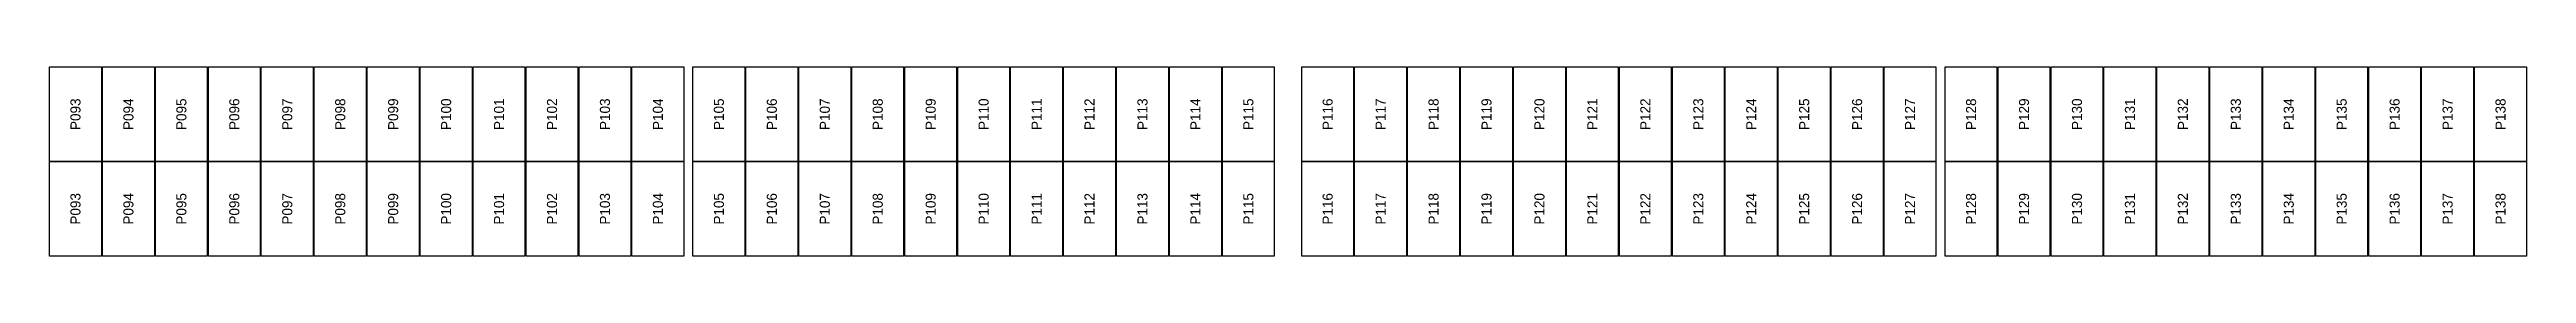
# Model space of a CAD drawing. Extents: x 296295 to 296770, y 651564 to 652121.
# Drawn here: x 296662.5 to 296716.7, y 651661.6 to 651665.8 of the extents above; entities that cross this region are included whole.
import ezdxf
from ezdxf.enums import TextEntityAlignment as Align

# ---------------------------------------------------------------- set-up
doc = ezdxf.new("R2010")
doc.units = 0

msp = doc.modelspace()

# ---------------------------------------------------------------- texts
at = {"layer": 'PANEL_POSITION'}
for s, p in [('P093', (296663.089, 651664.723)), ('P094', (296664.247, 651664.723)), ('P095', (296665.405, 651664.723)), ('P096', (296666.563, 651664.723)), ('P097', (296667.721, 651664.723)), ('P098', (296668.879, 651664.723)), ('P099', (296670.037, 651664.723)), ('P100', (296671.195, 651664.723)), ('P101', (296672.353, 651664.723)), ('P102', (296673.511, 651664.723)), ('P103', (296674.669, 651664.723)), ('P104', (296675.827, 651664.723)), ('P105', (296677.161, 651664.723)), ('P106', (296678.319, 651664.723)), ('P107', (296679.477, 651664.723)), ('P108', (296680.635, 651664.723)), ('P109', (296681.793, 651664.723)), ('P110', (296682.951, 651664.723)), ('P111', (296684.109, 651664.723)), ('P112', (296685.267, 651664.723)), ('P113', (296686.425, 651664.723)), ('P114', (296687.583, 651664.723)), ('P115', (296688.741, 651664.723)), ('P116', (296690.475, 651664.723)), ('P117', (296691.633, 651664.723)), ('P118', (296692.791, 651664.723)), ('P119', (296693.949, 651664.723)), ('P120', (296695.107, 651664.723)), ('P121', (296696.265, 651664.723)), ('P122', (296697.423, 651664.723)), ('P123', (296698.581, 651664.723)), ('P124', (296699.739, 651664.723)), ('P125', (296700.897, 651664.723)), ('P126', (296702.055, 651664.723)), ('P127', (296703.213, 651664.723)), ('P128', (296704.547, 651664.723)), ('P129', (296705.705, 651664.723)), ('P130', (296706.863, 651664.723)), ('P131', (296708.021, 651664.723)), ('P132', (296709.179, 651664.723)), ('P133', (296710.337, 651664.723)), ('P134', (296711.495, 651664.723)), ('P135', (296712.653, 651664.723)), ('P136', (296713.811, 651664.723)), ('P137', (296714.969, 651664.723)), ('P138', (296716.127, 651664.723)), ('P093', (296663.089, 651662.66)), ('P094', (296664.247, 651662.66)), ('P095', (296665.405, 651662.66)), ('P096', (296666.563, 651662.66)), ('P097', (296667.721, 651662.66)), ('P098', (296668.879, 651662.66)), ('P099', (296670.037, 651662.66)), ('P100', (296671.195, 651662.66)), ('P101', (296672.353, 651662.66)), ('P102', (296673.511, 651662.66)), ('P103', (296674.669, 651662.66)), ('P104', (296675.827, 651662.66)), ('P105', (296677.161, 651662.66)), ('P106', (296678.319, 651662.66)), ('P107', (296679.477, 651662.66)), ('P108', (296680.635, 651662.66)), ('P109', (296681.793, 651662.66)), ('P110', (296682.951, 651662.66)), ('P111', (296684.109, 651662.66)), ('P112', (296685.267, 651662.66)), ('P113', (296686.425, 651662.66)), ('P114', (296687.583, 651662.66)), ('P115', (296688.741, 651662.66)), ('P116', (296690.475, 651662.66)), ('P117', (296691.633, 651662.66)), ('P118', (296692.791, 651662.66)), ('P119', (296693.949, 651662.66)), ('P120', (296695.107, 651662.66)), ('P121', (296696.265, 651662.66)), ('P122', (296697.423, 651662.66)), ('P123', (296698.581, 651662.66)), ('P124', (296699.739, 651662.66)), ('P125', (296700.897, 651662.66)), ('P126', (296702.055, 651662.66)), ('P127', (296703.213, 651662.66)), ('P128', (296704.547, 651662.66)), ('P129', (296705.705, 651662.66)), ('P130', (296706.863, 651662.66)), ('P131', (296708.021, 651662.66)), ('P132', (296709.179, 651662.66)), ('P133', (296710.337, 651662.66)), ('P134', (296711.495, 651662.66)), ('P135', (296712.653, 651662.66)), ('P136', (296713.811, 651662.66)), ('P137', (296714.969, 651662.66)), ('P138', (296716.127, 651662.66))]:
    msp.add_text(s, height=0.22, rotation=90, dxfattribs=at).set_placement(p, align=Align.MIDDLE_CENTER)

# ---------------------------------------------------------------- linework, layer by layer
at = {"layer": 'PANELS_MASTER'}
for points in [[(296662.522, 651665.755), (296663.656, 651665.755), (296663.656, 651663.692), (296662.522, 651663.692)], [(296663.68, 651665.755), (296664.814, 651665.755), (296664.814, 651663.692), (296663.68, 651663.692)], [(296664.838, 651665.755), (296665.972, 651665.755), (296665.972, 651663.692), (296664.838, 651663.692)], [(296665.996, 651665.755), (296667.13, 651665.755), (296667.13, 651663.692), (296665.996, 651663.692)], [(296667.154, 651665.755), (296668.288, 651665.755), (296668.288, 651663.692), (296667.154, 651663.692)], [(296668.312, 651665.755), (296669.446, 651665.755), (296669.446, 651663.692), (296668.312, 651663.692)], [(296669.47, 651665.755), (296670.604, 651665.755), (296670.604, 651663.692), (296669.47, 651663.692)], [(296670.628, 651665.755), (296671.762, 651665.755), (296671.762, 651663.692), (296670.628, 651663.692)], [(296671.786, 651665.755), (296672.92, 651665.755), (296672.92, 651663.692), (296671.786, 651663.692)], [(296672.944, 651665.755), (296674.078, 651665.755), (296674.078, 651663.692), (296672.944, 651663.692)], [(296674.102, 651665.755), (296675.236, 651665.755), (296675.236, 651663.692), (296674.102, 651663.692)], [(296675.26, 651665.755), (296676.394, 651665.755), (296676.394, 651663.692), (296675.26, 651663.692)], [(296676.594, 651665.755), (296677.728, 651665.755), (296677.728, 651663.692), (296676.594, 651663.692)], [(296677.752, 651665.755), (296678.886, 651665.755), (296678.886, 651663.692), (296677.752, 651663.692)], [(296678.91, 651665.755), (296680.044, 651665.755), (296680.044, 651663.692), (296678.91, 651663.692)], [(296680.068, 651665.755), (296681.202, 651665.755), (296681.202, 651663.692), (296680.068, 651663.692)], [(296681.226, 651665.755), (296682.36, 651665.755), (296682.36, 651663.692), (296681.226, 651663.692)], [(296682.384, 651665.755), (296683.518, 651665.755), (296683.518, 651663.692), (296682.384, 651663.692)], [(296683.542, 651665.755), (296684.676, 651665.755), (296684.676, 651663.692), (296683.542, 651663.692)], [(296684.7, 651665.755), (296685.834, 651665.755), (296685.834, 651663.692), (296684.7, 651663.692)], [(296685.858, 651665.755), (296686.992, 651665.755), (296686.992, 651663.692), (296685.858, 651663.692)], [(296687.016, 651665.755), (296688.15, 651665.755), (296688.15, 651663.692), (296687.016, 651663.692)], [(296688.174, 651665.755), (296689.308, 651665.755), (296689.308, 651663.692), (296688.174, 651663.692)], [(296689.908, 651665.755), (296691.042, 651665.755), (296691.042, 651663.692), (296689.908, 651663.692)], [(296691.066, 651665.755), (296692.2, 651665.755), (296692.2, 651663.692), (296691.066, 651663.692)], [(296692.224, 651665.755), (296693.358, 651665.755), (296693.358, 651663.692), (296692.224, 651663.692)], [(296693.382, 651665.755), (296694.516, 651665.755), (296694.516, 651663.692), (296693.382, 651663.692)], [(296694.54, 651665.755), (296695.674, 651665.755), (296695.674, 651663.692), (296694.54, 651663.692)], [(296695.698, 651665.755), (296696.832, 651665.755), (296696.832, 651663.692), (296695.698, 651663.692)], [(296696.856, 651665.755), (296697.99, 651665.755), (296697.99, 651663.692), (296696.856, 651663.692)], [(296698.014, 651665.755), (296699.148, 651665.755), (296699.148, 651663.692), (296698.014, 651663.692)], [(296699.172, 651665.755), (296700.306, 651665.755), (296700.306, 651663.692), (296699.172, 651663.692)], [(296700.33, 651665.755), (296701.464, 651665.755), (296701.464, 651663.692), (296700.33, 651663.692)], [(296701.488, 651665.755), (296702.622, 651665.755), (296702.622, 651663.692), (296701.488, 651663.692)], [(296702.646, 651665.755), (296703.78, 651665.755), (296703.78, 651663.692), (296702.646, 651663.692)], [(296703.98, 651665.755), (296705.114, 651665.755), (296705.114, 651663.692), (296703.98, 651663.692)], [(296705.138, 651665.755), (296706.272, 651665.755), (296706.272, 651663.692), (296705.138, 651663.692)], [(296706.296, 651665.755), (296707.43, 651665.755), (296707.43, 651663.692), (296706.296, 651663.692)], [(296707.454, 651665.755), (296708.588, 651665.755), (296708.588, 651663.692), (296707.454, 651663.692)], [(296708.612, 651665.755), (296709.746, 651665.755), (296709.746, 651663.692), (296708.612, 651663.692)], [(296709.77, 651665.755), (296710.904, 651665.755), (296710.904, 651663.692), (296709.77, 651663.692)], [(296710.928, 651665.755), (296712.062, 651665.755), (296712.062, 651663.692), (296710.928, 651663.692)], [(296712.086, 651665.755), (296713.22, 651665.755), (296713.22, 651663.692), (296712.086, 651663.692)], [(296713.244, 651665.755), (296714.378, 651665.755), (296714.378, 651663.692), (296713.244, 651663.692)], [(296714.402, 651665.755), (296715.536, 651665.755), (296715.536, 651663.692), (296714.402, 651663.692)], [(296715.56, 651665.755), (296716.694, 651665.755), (296716.694, 651663.692), (296715.56, 651663.692)], [(296662.522, 651663.692), (296663.656, 651663.692), (296663.656, 651661.629), (296662.522, 651661.629)], [(296663.68, 651663.692), (296664.814, 651663.692), (296664.814, 651661.629), (296663.68, 651661.629)], [(296664.838, 651663.692), (296665.972, 651663.692), (296665.972, 651661.629), (296664.838, 651661.629)], [(296665.996, 651663.692), (296667.13, 651663.692), (296667.13, 651661.629), (296665.996, 651661.629)], [(296667.154, 651663.692), (296668.288, 651663.692), (296668.288, 651661.629), (296667.154, 651661.629)], [(296668.312, 651663.692), (296669.446, 651663.692), (296669.446, 651661.629), (296668.312, 651661.629)], [(296669.47, 651663.692), (296670.604, 651663.692), (296670.604, 651661.629), (296669.47, 651661.629)], [(296670.628, 651663.692), (296671.762, 651663.692), (296671.762, 651661.629), (296670.628, 651661.629)], [(296671.786, 651663.692), (296672.92, 651663.692), (296672.92, 651661.629), (296671.786, 651661.629)], [(296672.944, 651663.692), (296674.078, 651663.692), (296674.078, 651661.629), (296672.944, 651661.629)], [(296674.102, 651663.692), (296675.236, 651663.692), (296675.236, 651661.629), (296674.102, 651661.629)], [(296675.26, 651663.692), (296676.394, 651663.692), (296676.394, 651661.629), (296675.26, 651661.629)], [(296676.594, 651663.692), (296677.728, 651663.692), (296677.728, 651661.629), (296676.594, 651661.629)], [(296677.752, 651663.692), (296678.886, 651663.692), (296678.886, 651661.629), (296677.752, 651661.629)], [(296678.91, 651663.692), (296680.044, 651663.692), (296680.044, 651661.629), (296678.91, 651661.629)], [(296680.068, 651663.692), (296681.202, 651663.692), (296681.202, 651661.629), (296680.068, 651661.629)], [(296681.226, 651663.692), (296682.36, 651663.692), (296682.36, 651661.629), (296681.226, 651661.629)], [(296682.384, 651663.692), (296683.518, 651663.692), (296683.518, 651661.629), (296682.384, 651661.629)], [(296683.542, 651663.692), (296684.676, 651663.692), (296684.676, 651661.629), (296683.542, 651661.629)], [(296684.7, 651663.692), (296685.834, 651663.692), (296685.834, 651661.629), (296684.7, 651661.629)], [(296685.858, 651663.692), (296686.992, 651663.692), (296686.992, 651661.629), (296685.858, 651661.629)], [(296687.016, 651663.692), (296688.15, 651663.692), (296688.15, 651661.629), (296687.016, 651661.629)], [(296688.174, 651663.692), (296689.308, 651663.692), (296689.308, 651661.629), (296688.174, 651661.629)], [(296689.908, 651663.692), (296691.042, 651663.692), (296691.042, 651661.629), (296689.908, 651661.629)], [(296691.066, 651663.692), (296692.2, 651663.692), (296692.2, 651661.629), (296691.066, 651661.629)], [(296692.224, 651663.692), (296693.358, 651663.692), (296693.358, 651661.629), (296692.224, 651661.629)], [(296693.382, 651663.692), (296694.516, 651663.692), (296694.516, 651661.629), (296693.382, 651661.629)], [(296694.54, 651663.692), (296695.674, 651663.692), (296695.674, 651661.629), (296694.54, 651661.629)], [(296695.698, 651663.692), (296696.832, 651663.692), (296696.832, 651661.629), (296695.698, 651661.629)], [(296696.856, 651663.692), (296697.99, 651663.692), (296697.99, 651661.629), (296696.856, 651661.629)], [(296698.014, 651663.692), (296699.148, 651663.692), (296699.148, 651661.629), (296698.014, 651661.629)], [(296699.172, 651663.692), (296700.306, 651663.692), (296700.306, 651661.629), (296699.172, 651661.629)], [(296700.33, 651663.692), (296701.464, 651663.692), (296701.464, 651661.629), (296700.33, 651661.629)], [(296701.488, 651663.692), (296702.622, 651663.692), (296702.622, 651661.629), (296701.488, 651661.629)], [(296702.646, 651663.692), (296703.78, 651663.692), (296703.78, 651661.629), (296702.646, 651661.629)], [(296703.98, 651663.692), (296705.114, 651663.692), (296705.114, 651661.629), (296703.98, 651661.629)], [(296705.138, 651663.692), (296706.272, 651663.692), (296706.272, 651661.629), (296705.138, 651661.629)], [(296706.296, 651663.692), (296707.43, 651663.692), (296707.43, 651661.629), (296706.296, 651661.629)], [(296707.454, 651663.692), (296708.588, 651663.692), (296708.588, 651661.629), (296707.454, 651661.629)], [(296708.612, 651663.692), (296709.746, 651663.692), (296709.746, 651661.629), (296708.612, 651661.629)], [(296709.77, 651663.692), (296710.904, 651663.692), (296710.904, 651661.629), (296709.77, 651661.629)], [(296710.928, 651663.692), (296712.062, 651663.692), (296712.062, 651661.629), (296710.928, 651661.629)], [(296712.086, 651663.692), (296713.22, 651663.692), (296713.22, 651661.629), (296712.086, 651661.629)], [(296713.244, 651663.692), (296714.378, 651663.692), (296714.378, 651661.629), (296713.244, 651661.629)], [(296714.402, 651663.692), (296715.536, 651663.692), (296715.536, 651661.629), (296714.402, 651661.629)], [(296715.56, 651663.692), (296716.694, 651663.692), (296716.694, 651661.629), (296715.56, 651661.629)]]:
    msp.add_lwpolyline(points, close=True, dxfattribs=at)

msp.set_redraw_order([(e.dxf.handle, doc.entitydb.next_handle()) for e in msp.query("TEXT MTEXT ATTDEF DIMENSION ARC_DIMENSION")])  # texts and dimensions are drawn at this point

doc.saveas('drawing.dxf')
